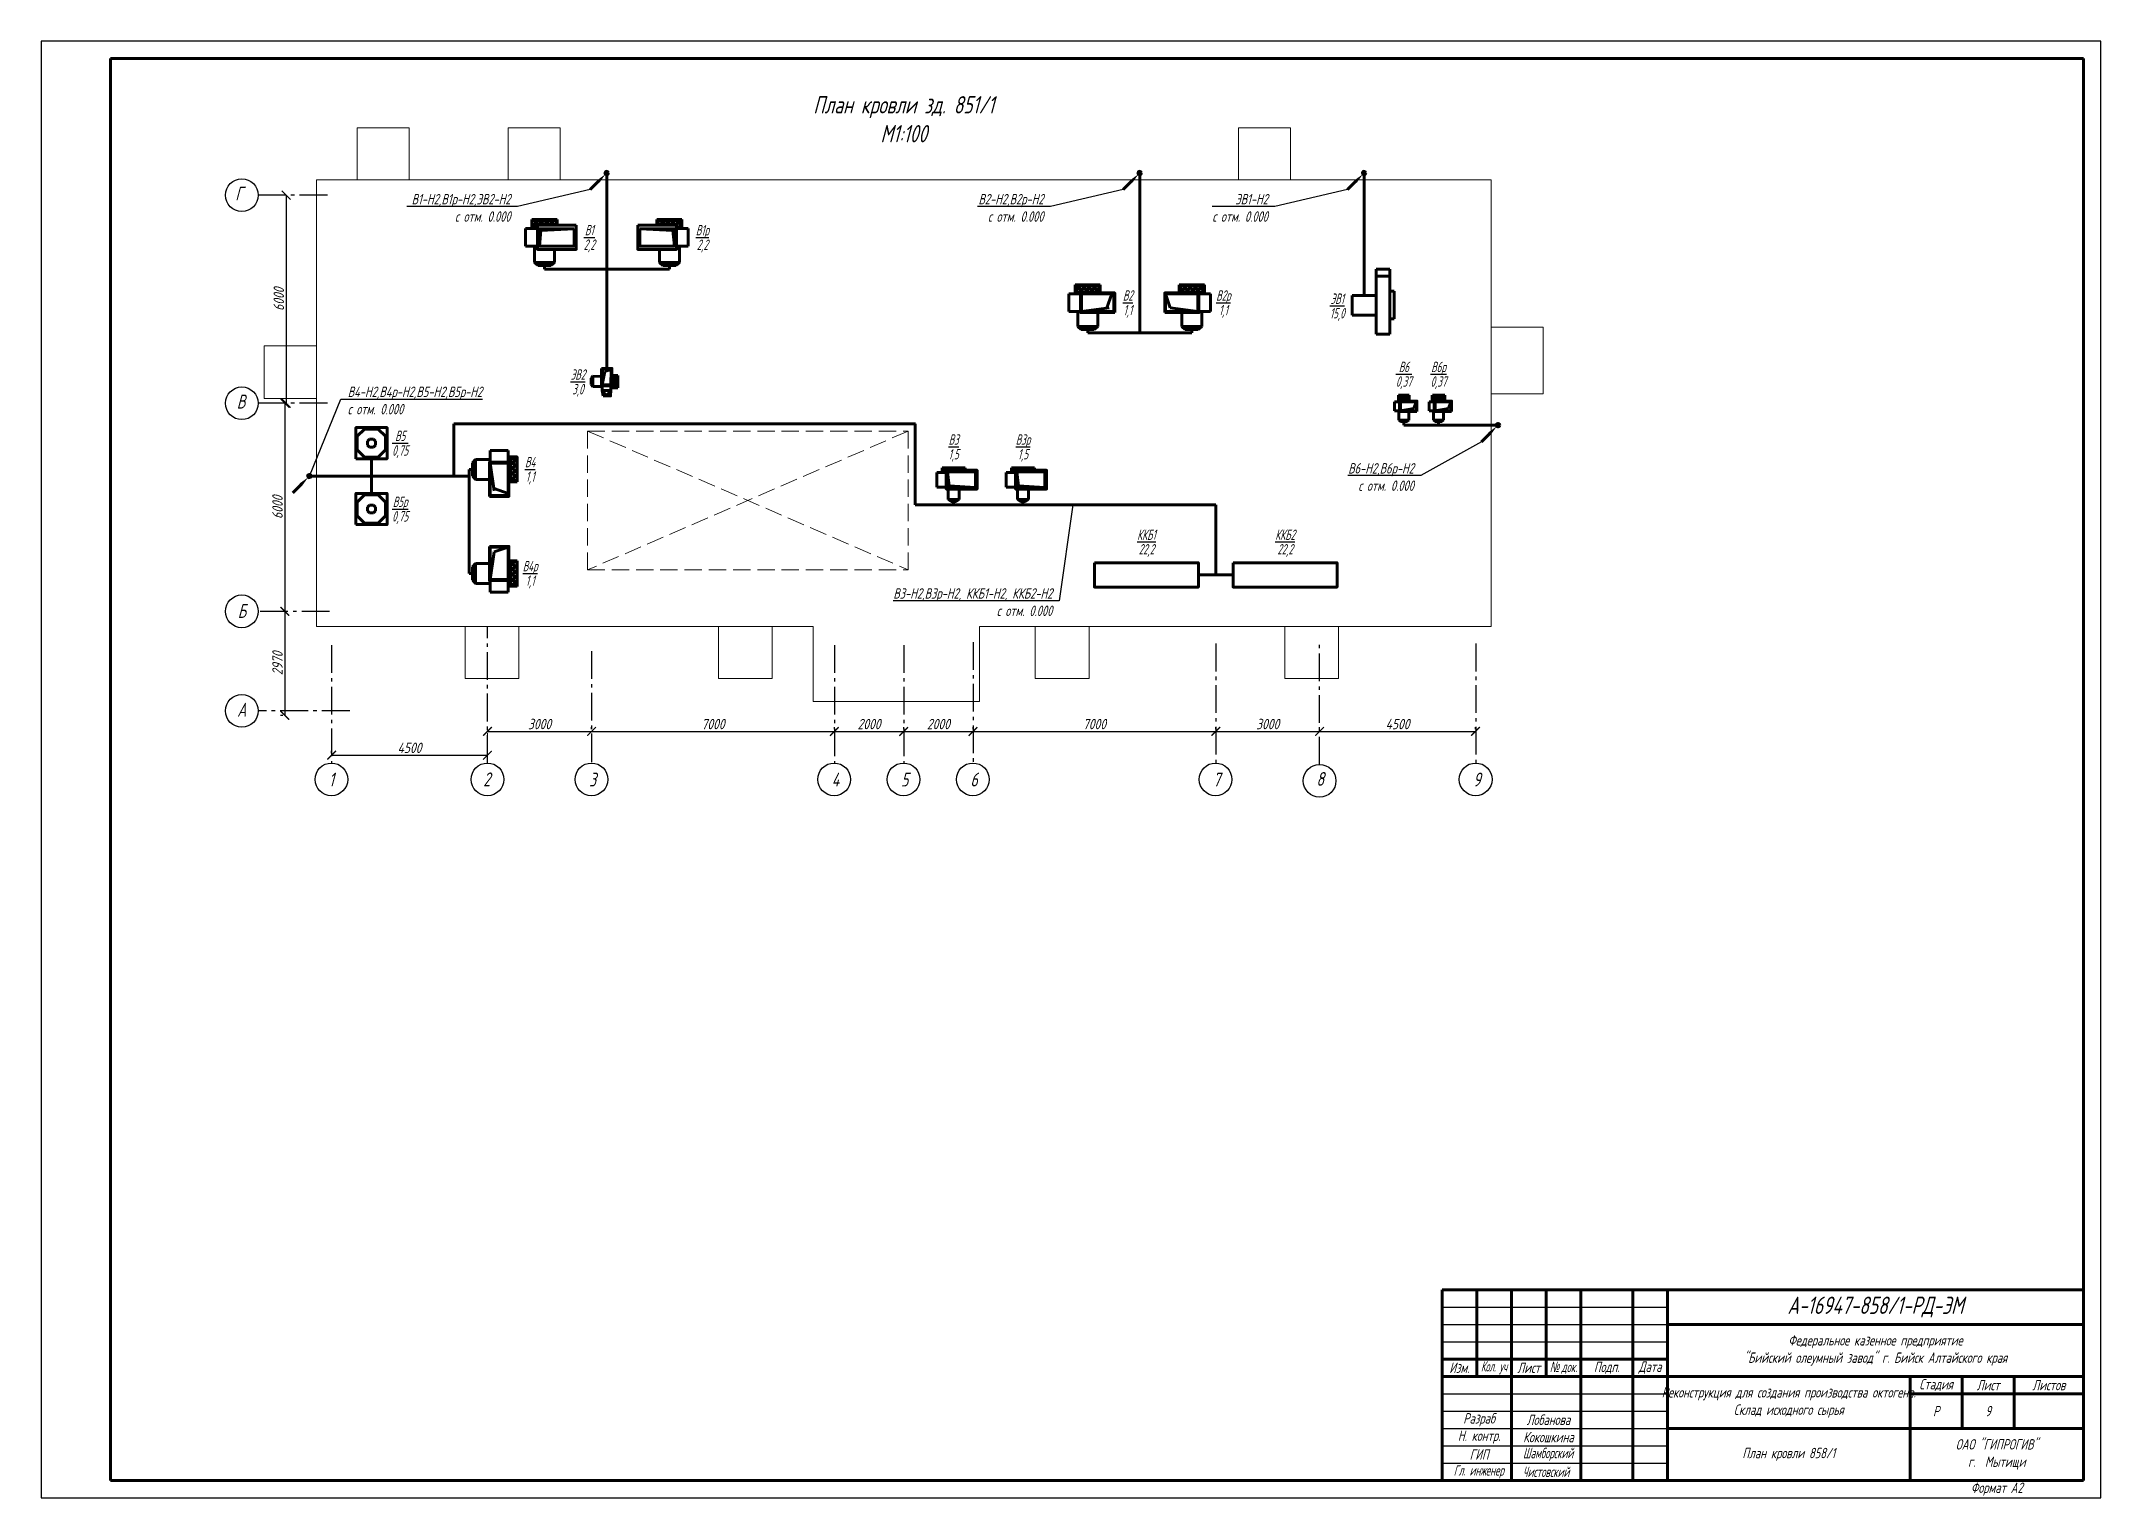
# Model space of a CAD drawing. Header units: millimetres. Extents: x -10490 to 5162, y -5053 to 76.
# Drawn here: x -4252 to -3658, y -344 to 76 of the extents above; entities that cross this region are included whole.
import ezdxf
from ezdxf import colors
from ezdxf.entities.mleader import LeaderData, LeaderLine
from ezdxf.math import Vec2, Vec3

# ---------------------------------------------------------------- set-up
doc = ezdxf.new("R2010")
doc.units = ezdxf.units.MM
doc.linetypes.add('GOST2.303 4', pattern=[7, 5, -2, 0])
doc.linetypes.add('gost6', pattern=[12, 8, -1.5, 1, -1.5])
doc.layers.get('Defpoints').update_dxf_attribs({"color": 33})
for name, color, linetype, lineweight in [('КаБель силовой (Вновь)', 1, 'Continuous', 60), ('Линия выноска', 137, 'Continuous', 25), ('Осевая', 4, 'gost6', 25), ('Размерная', 4, 'Continuous', 25), ('Рамка толстая', 7, 'Continuous', 60), ('Рамка тонкая', 5, 'Continuous', 25), ('Строительный', 251, 'Continuous', 13), ('Текст', 2, 'Continuous', 25), ('Штампы', 252, 'Continuous', 25), ('ЭлектрооБорудование (Вновь)', 160, 'Continuous', 60)]:
    doc.layers.add(name, color=color, linetype=linetype, lineweight=lineweight)
doc.styles.add('gost shx', font='gost.shx', dxfattribs={"oblique": 15})
doc.styles.add('SIMPLEX', font='simplex.shx', dxfattribs={"width": 0.7, "oblique": 15})
doc.styles.add('СИМПЛЕКС', font='simplex.shx', dxfattribs={"width": 0.7, "oblique": 15, "height": 500})
doc.dimstyles.new('ISO-25', dxfattribs={"dimtxt": 3, "dimasz": 2.5, "dimexe": 1.25, "dimexo": 0.625, "dimtad": 1, "dimtxsty": 'gost shx', "dimcen": 2.5, "dimclrt": 2, "dimadec": 0, "dimazin": 0, "dimtfac": 1, "dimtmove": 0, "dimatfit": 3, "dimfxl": 1, "dimarcsym": 0})
pattern_1 = [(225, (-5274.8399, -1922.0355), (0.75883164, -0.75883164), []), (315, (-5274.8399, -1922.0355), (0.75883164, 0.75883164), [])]

msp = doc.modelspace()

# ---------------------------------------------------------------- texts
at = {"layer": 'Текст', "style": 'SIMPLEX', "oblique": 15, "width": 0.7}
for s, p in [('1', (-4169.07626, -139.04695)), ('3', (-4094.07626, -139.04695)), ('4', (-4024.07626, -139.04695)), ('5', (-4004.07626, -139.04695)), ('6', (-3984.07626, -139.04695)), ('7', (-3914.07626, -139.04695)), ('9', (-3839.07626, -139.04695))]:
    msp.add_text(s, height=4, dxfattribs=at).set_placement(p)
at = {"layer": 'Текст', "attachment_point": 5, "style": 'SIMPLEX'}
for s, insert, char_height, width in [('План кровли зд. 851/1 \\PМ1:100', (-4003.29156, 53.35317), 5, 338.8), ('\\A1;{\\W0.6;\\SВ1/2,2;}', (-4093.9823, 19.29217), 3, 5.6507904), ('\\A1;{\\W0.6;\\SВ1р/2,2;}', (-4061.35902, 19.24991), 3, 5.6507904), ('\\A1;{\\W0.6;\\SВ2/1,1;}', (-3938.65404, 0.43901), 3, 5.6507904), ('\\A1;{\\W0.6;\\SВ2р/1,1;}', (-3911.10044, 0.4261), 3, 5.6507904), ('\\A1;{\\W0.6;\\SЭВ1/15,0;}', (-3878.26268, -0.49445), 3, 5.6507904), ('\\A1;{\\W0.6;\\SВ6/0,37;}', (-3859.05156, -20.17608), 3, 5.6507904), ('\\A1;{\\W0.6;\\SВ6р/0,37;}', (-3849.05156, -20.17608), 3, 5.6507904), ('\\A1;{\\W0.6;\\SЭВ2/3,0;}', (-4097.26671, -22.3755), 3, 5.6507904), ('\\A1;{\\W0.6;\\SВ5/0,75;}', (-4148.52004, -40.04683), 3, 5.6507904), ('\\A1;{\\W0.6;\\SВ3/1,5;}', (-3988.8962, -41.1152), 3, 5.6507904), ('\\A1;{\\W0.6;\\SВ3р/1,5;}', (-3968.8962, -41.1152), 3, 5.6507904), ('\\A1;{\\W0.6;\\SВ4/1,1;}', (-4111.03199, -47.60159), 3, 5.6507904), ('\\A1;{\\W0.6;\\SВ5р/0,75;}', (-4148.52004, -59.04683), 3, 5.6507904), ('\\A1;{\\W0.6;\\SККБ1/22,2;}', (-3933.29156, -68.54243), 3, 5.6507904), ('\\A1;{\\W0.6;\\SККБ2/22,2;}', (-3893.29156, -68.54243), 3, 5.6507904), ('\\A1;{\\W0.6;\\SВ4р/1,1;}', (-4111.03199, -77.60159), 3, 5.6507904), ('2', (-4123.56787, -136.98973), 4, 6.2681104), ('8', (-3883.1845, -136.86472), 4, 59)]:
    msp.add_mtext(s, dxfattribs=dict(at, insert=insert, char_height=char_height, width=width))
at = {"layer": 'Текст', "char_height": 4, "attachment_point": 1, "style": 'SIMPLEX'}
for s, insert in [('Г', (-4196.0832, 33.93908)), ('B', (-4195.62913, -26.06092)), ('Б', (-4195.36073, -86.43357)), ('А', (-4195.51996, -114.91141))]:
    msp.add_mtext(s, dxfattribs=dict(at, insert=insert))
at = {"layer": 'Штампы', "color": 2, "attachment_point": 5, "style": 'SIMPLEX'}
for s, insert, char_height, width in [('А-16947-858/1-РД-ЭМ', (-3723.04361, -289.14683), 5, 120), ('Федеральное казенное предприятие\\P"Бийский олеумный завод" г. Бийск Алтайского края', (-3723.04361, -301.64683), 3, 120), ('Изм.', (-3843.04361, -306.64683), 3, 10), ('{\\W0.5;Кол. уч}', (-3833.04361, -306.64683), 3, 10), ('{\\W0.7;Лист}', (-3823.04361, -306.64683), 3, 10), ('{\\fArial|b0|i0|c204|p34;\\W0.6;№ \\Fsimplex|c204;док.}', (-3813.04361, -306.64683), 3, 10), ('Подп.', (-3800.54361, -306.64683), 3, 15), ('{\\W0.7;Дата}', (-3788.04361, -306.64683), 3, 10), ('Реконструкция для создания производства октогена. \\PСклад исходного сырья', (-3748.04361, -316.64683), 3, 70), ('Стадия', (-3705.54361, -311.64683), 3, 15), ('Лист', (-3690.54361, -311.64683), 3, 15), ('Листов', (-3673.04361, -311.64683), 3, 20), (' Разраб', (-3838.04361, -321.64683), 3, 20), (' Лобанова', (-3818.04361, -321.64683), 3, 20), ('Р', (-3705.54361, -319.14683), 3, 15), ('9', (-3690.54361, -319.14683), 3, 15), (' Н. контр.', (-3838.04361, -326.64683), 3, 20), (' Кокошкина', (-3818.04361, -326.64683), 3, 20), ('ОАО "ГИПРОГИВ"\\Pг.  Мытищи', (-3688.04361, -331.64683), 3, 50), (' ГИП', (-3838.04361, -331.64683), 3, 20), ('{\\W0.6; Шамборский}', (-3818.04361, -331.64683), 3, 20), ('План кровли 858/1', (-3748.04361, -331.64683), 3, 70), ('{\\W0.6; Гл. инженер}', (-3838.04361, -336.64683), 3, 20), ('{\\W0.6;Чистовский}', (-3818.04361, -336.64683), 3, 20), ('Формат А2', (-3688.04361, -341.64683), 3, 50)]:
    msp.add_mtext(s, dxfattribs=dict(at, insert=insert, char_height=char_height, width=width))

# ---------------------------------------------------------------- blocks, each defined once
blk = doc.blocks.new('_ArchTick')
at = {"color": 0, "linetype": 'ByBlock', "const_width": 0.15}
blk.add_lwpolyline([(-0.5, -0.5), (0.5, 0.5)], dxfattribs=at)
blk = doc.blocks.new('*D497')
at = {"layer": 'Defpoints', "color": 0, "lineweight": 30, "transparency": 16777216}
for p in [(-4168.29, -130.01), (-4123.34, -130.01), (-4123.34, -130.01)]:
    blk.add_point(p, dxfattribs=at)
at = {"layer": 'Размерная', "color": 0, "lineweight": -2, "transparency": 16777216}
for p, q in [((-4168.29, -129.39), (-4168.29, -128.76)), ((-4168.29, -130.01), (-4123.34, -130.01)), ((-4123.34, -129.39), (-4123.34, -128.76))]:
    blk.add_line(p, q, dxfattribs=at)
at = {"layer": 'Размерная', "color": 0, "lineweight": -2, "transparency": 16777216, "xscale": 2.5, "yscale": 2.5, "zscale": 2.5, "rotation": 180}
blk.add_blockref('_ArchTick', (-4168.29, -130.01), dxfattribs=at)
at = {"layer": 'Размерная', "color": 0, "lineweight": -2, "transparency": 16777216, "xscale": 2.5, "yscale": 2.5, "zscale": 2.5}
blk.add_blockref('_ArchTick', (-4123.34, -130.01), dxfattribs=at)
at = {"layer": 'Размерная', "color": 2, "transparency": 16777216, "insert": (-4145.82, -127.89), "char_height": 3, "attachment_point": 5, "style": 'gost shx'}
blk.add_mtext('4500', dxfattribs=at)
blk = doc.blocks.new('*D488')
at = {"layer": 'Defpoints', "color": 0, "lineweight": 30, "transparency": 16777216}
for p in [(-4123.34, -123.16), (-4093.29, -123.16), (-4093.29, -123.16)]:
    blk.add_point(p, dxfattribs=at)
at = {"layer": 'Размерная', "color": 0, "lineweight": -2, "transparency": 16777216}
for p, q in [((-4123.34, -122.54), (-4123.34, -121.91)), ((-4123.34, -123.16), (-4093.29, -123.16)), ((-4093.29, -122.54), (-4093.29, -121.91))]:
    blk.add_line(p, q, dxfattribs=at)
at = {"layer": 'Размерная', "color": 0, "lineweight": -2, "transparency": 16777216, "xscale": 2.5, "yscale": 2.5, "zscale": 2.5, "rotation": 180}
blk.add_blockref('_ArchTick', (-4123.34, -123.16), dxfattribs=at)
at = {"layer": 'Размерная', "color": 0, "lineweight": -2, "transparency": 16777216, "xscale": 2.5, "yscale": 2.5, "zscale": 2.5}
blk.add_blockref('_ArchTick', (-4093.29, -123.16), dxfattribs=at)
at = {"layer": 'Размерная', "color": 2, "transparency": 16777216, "insert": (-4108.32, -121.04), "char_height": 3, "attachment_point": 5, "style": 'gost shx'}
blk.add_mtext('3000', dxfattribs=at)
blk = doc.blocks.new('*D489')
at = {"layer": 'Defpoints', "color": 0, "lineweight": 30, "transparency": 16777216}
for p in [(-4093.29, -123.16), (-4023.29, -123.16), (-4023.29, -123.16)]:
    blk.add_point(p, dxfattribs=at)
at = {"layer": 'Размерная', "color": 0, "lineweight": -2, "transparency": 16777216}
for p, q in [((-4093.29, -123.16), (-4023.29, -123.16)), ((-4093.29, -123.79), (-4093.29, -124.41)), ((-4023.29, -122.54), (-4023.29, -121.91))]:
    blk.add_line(p, q, dxfattribs=at)
at = {"layer": 'Размерная', "color": 0, "lineweight": -2, "transparency": 16777216, "xscale": 2.5, "yscale": 2.5, "zscale": 2.5, "rotation": 180}
blk.add_blockref('_ArchTick', (-4093.29, -123.16), dxfattribs=at)
at = {"layer": 'Размерная', "color": 0, "lineweight": -2, "transparency": 16777216, "xscale": 2.5, "yscale": 2.5, "zscale": 2.5}
blk.add_blockref('_ArchTick', (-4023.29, -123.16), dxfattribs=at)
at = {"layer": 'Размерная', "color": 2, "transparency": 16777216, "insert": (-4058.29, -121.04), "char_height": 3, "attachment_point": 5, "style": 'gost shx'}
blk.add_mtext('7000', dxfattribs=at)
blk = doc.blocks.new('*D490')
at = {"layer": 'Defpoints', "color": 0, "lineweight": 30, "transparency": 16777216}
for p in [(-4023.29, -123.16), (-4003.29, -123.16), (-4003.29, -123.16)]:
    blk.add_point(p, dxfattribs=at)
at = {"layer": 'Размерная', "color": 0, "lineweight": -2, "transparency": 16777216}
for p, q in [((-4023.29, -122.54), (-4023.29, -121.91)), ((-4023.29, -123.16), (-4003.29, -123.16)), ((-4003.29, -122.54), (-4003.29, -121.91))]:
    blk.add_line(p, q, dxfattribs=at)
at = {"layer": 'Размерная', "color": 0, "lineweight": -2, "transparency": 16777216, "xscale": 2.5, "yscale": 2.5, "zscale": 2.5, "rotation": 180}
blk.add_blockref('_ArchTick', (-4023.29, -123.16), dxfattribs=at)
at = {"layer": 'Размерная', "color": 0, "lineweight": -2, "transparency": 16777216, "xscale": 2.5, "yscale": 2.5, "zscale": 2.5}
blk.add_blockref('_ArchTick', (-4003.29, -123.16), dxfattribs=at)
at = {"layer": 'Размерная', "color": 2, "transparency": 16777216, "insert": (-4013.29, -121.04), "char_height": 3, "attachment_point": 5, "style": 'gost shx'}
blk.add_mtext('2000', dxfattribs=at)
blk = doc.blocks.new('*D491')
at = {"layer": 'Defpoints', "color": 0, "lineweight": 30, "transparency": 16777216}
for p in [(-4003.29, -123.16), (-3983.29, -123.16), (-3983.29, -123.16)]:
    blk.add_point(p, dxfattribs=at)
at = {"layer": 'Размерная', "color": 0, "lineweight": -2, "transparency": 16777216}
for p, q in [((-4003.29, -122.54), (-4003.29, -121.91)), ((-4003.29, -123.16), (-3983.29, -123.16)), ((-3983.29, -122.54), (-3983.29, -121.91))]:
    blk.add_line(p, q, dxfattribs=at)
at = {"layer": 'Размерная', "color": 0, "lineweight": -2, "transparency": 16777216, "xscale": 2.5, "yscale": 2.5, "zscale": 2.5, "rotation": 180}
blk.add_blockref('_ArchTick', (-4003.29, -123.16), dxfattribs=at)
at = {"layer": 'Размерная', "color": 0, "lineweight": -2, "transparency": 16777216, "xscale": 2.5, "yscale": 2.5, "zscale": 2.5}
blk.add_blockref('_ArchTick', (-3983.29, -123.16), dxfattribs=at)
at = {"layer": 'Размерная', "color": 2, "transparency": 16777216, "insert": (-3993.29, -121.04), "char_height": 3, "attachment_point": 5, "style": 'gost shx'}
blk.add_mtext('2000', dxfattribs=at)
blk = doc.blocks.new('*D492')
at = {"layer": 'Defpoints', "color": 0, "lineweight": 30, "transparency": 16777216}
for p in [(-3983.29, -123.16), (-3913.29, -123.16), (-3913.29, -123.16)]:
    blk.add_point(p, dxfattribs=at)
at = {"layer": 'Размерная', "color": 0, "lineweight": -2, "transparency": 16777216}
for p, q in [((-3983.29, -123.16), (-3913.29, -123.16)), ((-3983.29, -123.79), (-3983.29, -124.41)), ((-3913.29, -122.54), (-3913.29, -121.91))]:
    blk.add_line(p, q, dxfattribs=at)
at = {"layer": 'Размерная', "color": 0, "lineweight": -2, "transparency": 16777216, "xscale": 2.5, "yscale": 2.5, "zscale": 2.5, "rotation": 180}
blk.add_blockref('_ArchTick', (-3983.29, -123.16), dxfattribs=at)
at = {"layer": 'Размерная', "color": 0, "lineweight": -2, "transparency": 16777216, "xscale": 2.5, "yscale": 2.5, "zscale": 2.5}
blk.add_blockref('_ArchTick', (-3913.29, -123.16), dxfattribs=at)
at = {"layer": 'Размерная', "color": 2, "transparency": 16777216, "insert": (-3948.29, -121.04), "char_height": 3, "attachment_point": 5, "style": 'gost shx'}
blk.add_mtext('7000', dxfattribs=at)
blk = doc.blocks.new('*D493')
at = {"layer": 'Defpoints', "color": 0, "lineweight": 30, "transparency": 16777216}
for p in [(-3913.29, -123.16), (-3883.34, -123.16), (-3883.34, -123.16)]:
    blk.add_point(p, dxfattribs=at)
at = {"layer": 'Размерная', "color": 0, "lineweight": -2, "transparency": 16777216}
for p, q in [((-3913.29, -122.54), (-3913.29, -121.91)), ((-3913.29, -123.16), (-3883.34, -123.16)), ((-3883.34, -122.54), (-3883.34, -121.91))]:
    blk.add_line(p, q, dxfattribs=at)
at = {"layer": 'Размерная', "color": 0, "lineweight": -2, "transparency": 16777216, "xscale": 2.5, "yscale": 2.5, "zscale": 2.5, "rotation": 180}
blk.add_blockref('_ArchTick', (-3913.29, -123.16), dxfattribs=at)
at = {"layer": 'Размерная', "color": 0, "lineweight": -2, "transparency": 16777216, "xscale": 2.5, "yscale": 2.5, "zscale": 2.5}
blk.add_blockref('_ArchTick', (-3883.34, -123.16), dxfattribs=at)
at = {"layer": 'Размерная', "color": 2, "transparency": 16777216, "insert": (-3898.32, -121.04), "char_height": 3, "attachment_point": 5, "style": 'gost shx'}
blk.add_mtext('3000', dxfattribs=at)
blk = doc.blocks.new('*D494')
at = {"layer": 'Defpoints', "color": 0, "lineweight": 30, "transparency": 16777216}
for p in [(-3883.34, -123.16), (-3838.4, -123.16), (-3838.4, -123.16)]:
    blk.add_point(p, dxfattribs=at)
at = {"layer": 'Размерная', "color": 0, "lineweight": -2, "transparency": 16777216}
for p, q in [((-3883.34, -122.54), (-3883.34, -121.91)), ((-3883.34, -123.16), (-3838.4, -123.16)), ((-3838.4, -122.54), (-3838.4, -121.91))]:
    blk.add_line(p, q, dxfattribs=at)
at = {"layer": 'Размерная', "color": 0, "lineweight": -2, "transparency": 16777216, "xscale": 2.5, "yscale": 2.5, "zscale": 2.5, "rotation": 180}
blk.add_blockref('_ArchTick', (-3883.34, -123.16), dxfattribs=at)
at = {"layer": 'Размерная', "color": 0, "lineweight": -2, "transparency": 16777216, "xscale": 2.5, "yscale": 2.5, "zscale": 2.5}
blk.add_blockref('_ArchTick', (-3838.4, -123.16), dxfattribs=at)
at = {"layer": 'Размерная', "color": 2, "transparency": 16777216, "insert": (-3860.87, -121.04), "char_height": 3, "attachment_point": 5, "style": 'gost shx'}
blk.add_mtext('4500', dxfattribs=at)
blk = doc.blocks.new('*D498')
at = {"layer": 'Defpoints', "color": 0, "lineweight": 30, "transparency": 16777216}
for p in [(-4181.4, 31.45), (-4181.4, -28.55), (-4181.4, -28.55)]:
    blk.add_point(p, dxfattribs=at)
at = {"layer": 'Размерная', "color": 0, "lineweight": -2, "transparency": 16777216}
for p, q in [((-4182.02, 31.45), (-4182.65, 31.45)), ((-4181.4, 31.45), (-4181.4, -28.55)), ((-4182.02, -28.55), (-4182.65, -28.55))]:
    blk.add_line(p, q, dxfattribs=at)
at = {"layer": 'Размерная', "color": 0, "lineweight": -2, "transparency": 16777216, "xscale": 2.5, "yscale": 2.5, "zscale": 2.5}
for p, rotation in [((-4181.4, 31.45), 90), ((-4181.4, -28.55), 270)]:
    blk.add_blockref('_ArchTick', p, dxfattribs=dict(at, rotation=rotation))
at = {"layer": 'Размерная', "color": 2, "transparency": 16777216, "insert": (-4183.52, 1.45), "char_height": 3, "attachment_point": 5, "rotation": 90, "style": 'gost shx'}
blk.add_mtext('6000', dxfattribs=at)
blk = doc.blocks.new('*D495')
at = {"layer": 'Defpoints', "color": 0, "lineweight": 30, "transparency": 16777216}
for p in [(-4181.76, -28.55), (-4181.76, -88.55), (-4181.76, -88.55)]:
    blk.add_point(p, dxfattribs=at)
at = {"layer": 'Размерная', "color": 0, "lineweight": -2, "transparency": 16777216}
for p, q in [((-4182.39, -28.55), (-4183.01, -28.55)), ((-4181.76, -28.55), (-4181.76, -88.55)), ((-4182.39, -88.55), (-4183.01, -88.55))]:
    blk.add_line(p, q, dxfattribs=at)
at = {"layer": 'Размерная', "color": 0, "lineweight": -2, "transparency": 16777216, "xscale": 2.5, "yscale": 2.5, "zscale": 2.5}
for p, rotation in [((-4181.76, -28.55), 90), ((-4181.76, -88.55), 270)]:
    blk.add_blockref('_ArchTick', p, dxfattribs=dict(at, rotation=rotation))
at = {"layer": 'Размерная', "color": 2, "transparency": 16777216, "insert": (-4183.89, -58.55), "char_height": 3, "attachment_point": 5, "rotation": 90, "style": 'gost shx'}
blk.add_mtext('6000', dxfattribs=at)
blk = doc.blocks.new('*D496')
at = {"layer": 'Defpoints', "color": 0, "lineweight": 30, "transparency": 16777216}
for p in [(-4181.76, -88.55), (-4181.76, -118.55), (-4181.76, -118.55)]:
    blk.add_point(p, dxfattribs=at)
at = {"layer": 'Размерная', "color": 0, "lineweight": -2, "transparency": 16777216}
for p, q in [((-4182.39, -88.55), (-4183.01, -88.55)), ((-4181.76, -88.55), (-4181.76, -118.55)), ((-4182.39, -118.55), (-4183.01, -118.55))]:
    blk.add_line(p, q, dxfattribs=at)
at = {"layer": 'Размерная', "color": 0, "lineweight": -2, "transparency": 16777216, "xscale": 2.5, "yscale": 2.5, "zscale": 2.5}
for p, rotation in [((-4181.76, -88.55), 90), ((-4181.76, -118.55), 270)]:
    blk.add_blockref('_ArchTick', p, dxfattribs=dict(at, rotation=rotation))
at = {"layer": 'Размерная', "color": 2, "transparency": 16777216, "insert": (-4183.89, -103.55), "char_height": 3, "attachment_point": 5, "rotation": 90, "style": 'gost shx'}
blk.add_mtext('2970', dxfattribs=at)
blk = doc.blocks.new('A$C0CDB385D')
at = {"layer": 'Рамка толстая'}
for p, q in [((20, 415), (20, 5)), ((589, 415), (20, 415)), ((589, 5), (589, 415)), ((20, 5), (589, 5))]:
    blk.add_line(p, q, dxfattribs=at)
at = {"layer": 'Рамка тонкая'}
for p, q in [((0, 420), (0, 0)), ((594, 420), (0, 420)), ((594, 0), (594, 420)), ((0, 0), (594, 0))]:
    blk.add_line(p, q, dxfattribs=at)
blk = doc.blocks.new('_None')

# ---------------------------------------------------------------- dimensions: what is measured, and where the dimension line sits
at = {"layer": 'Размерная'}
for base, p1, p2, picture, middle in [((-4181.39743, -28.54645), (-4181.39743, 31.45355), (-4181.39743, -28.54645), '*D498', (-4183.52243, 1.45355)), ((-4181.76033, -88.54645), (-4181.76033, -28.54645), (-4181.76033, -88.54645), '*D495', (-4183.88533, -58.54645))]:
    dim = msp.add_linear_dim(base=base, p1=p1, p2=p2, angle=90, dimstyle='ISO-25', override={"dimlfac": 100, "dimrnd": 500, "dimblk1": 'ArchTick', "dimblk2": 'ArchTick', "dimsah": 1}, dxfattribs=at)
    dim.commit()
    dim.dimension.update_dxf_attribs({"geometry": picture, "text_midpoint": middle})
dim = msp.add_linear_dim(base=(-4181.76033, -118.54645), p1=(-4181.76033, -88.54645), p2=(-4181.76033, -118.54645), angle=90, text='2970', dimstyle='ISO-25', override={"dimlfac": 100, "dimrnd": 500, "dimblk1": 'ArchTick', "dimblk2": 'ArchTick', "dimsah": 1}, dxfattribs=at)
dim.commit()
dim.dimension.update_dxf_attribs({"geometry": '*D496', "text_midpoint": (-4183.88533, -103.54645)})
for base, p1, p2, picture, middle in [((-4093.291556, -123.160564), (-4123.343512, -123.160564), (-4093.291556, -123.160564), '*D488', (-4108.317534, -121.035564)), ((-4023.29156, -123.16056), (-4093.29156, -123.16056), (-4023.29156, -123.16056), '*D489', (-4058.29156, -121.03556)), ((-4003.29156, -123.16056), (-4023.29156, -123.16056), (-4003.29156, -123.16056), '*D490', (-4013.29156, -121.03556)), ((-3983.29156, -123.16056), (-4003.29156, -123.16056), (-3983.29156, -123.16056), '*D491', (-3993.29156, -121.03556)), ((-3913.29156, -123.16056), (-3983.29156, -123.16056), (-3913.29156, -123.16056), '*D492', (-3948.29156, -121.03556)), ((-3883.343512, -123.160564), (-3913.291556, -123.160564), (-3883.343512, -123.160564), '*D493', (-3898.317534, -121.035564)), ((-3838.39547, -123.16056), (-3883.34351, -123.16056), (-3838.39547, -123.16056), '*D494', (-3860.86949, -121.03556)), ((-4123.343512, -130.014579), (-4168.291556, -130.014579), (-4123.343512, -130.014579), '*D497', (-4145.817534, -127.889579))]:
    dim = msp.add_linear_dim(base=base, p1=p1, p2=p2, dimstyle='ISO-25', override={"dimlfac": 100, "dimrnd": 500, "dimblk1": 'ArchTick', "dimblk2": 'ArchTick', "dimsah": 1}, dxfattribs=at)
    dim.commit()
    dim.dimension.update_dxf_attribs({"geometry": picture, "text_midpoint": middle})

# ---------------------------------------------------------------- hatches: boundary and pattern name
at = {"layer": 'КаБель силовой (Вновь)'}
for points in [[(-4088.44061, 37.85317, 1), (-4089.44061, 37.85317, 1)], [(-3934.72555, 37.85317, 1), (-3935.72555, 37.85317, 1)], [(-3870.01227, 37.85317, 1), (-3871.01227, 37.85317, 1)], [(-3831.39156, -34.85048, 1), (-3832.39156, -34.85048, 1)], [(-4174.19156, -49.54637, 1), (-4175.19156, -49.54637, 1)]]:
    msp.add_hatch(color=256, dxfattribs=at).paths.add_polyline_path(points)
at = {"layer": 'ЭлектрооБорудование (Вновь)', "ltscale": 10}
h = msp.add_hatch(dxfattribs=at)
h.set_pattern_fill('ANSI37', color=256, scale=0.338, angle=180, style=0)
h.set_pattern_definition(pattern_1)
h.paths.add_polyline_path([(-4108.94579, 22.79217), (-4103.23879, 22.79217), (-4103.23879, 24.45317), (-4110.51879, 24.45317), (-4110.51879, 21.85317), (-4108.94579, 21.85317)])
h = msp.add_hatch(dxfattribs=at)
h.set_pattern_fill('ANSI37', color=256, scale=0.338, angle=180, style=0)
h.set_pattern_definition(pattern_1)
h.paths.add_polyline_path([(-4068.81179, 22.79217), (-4074.51879, 22.79217), (-4074.51879, 24.45317), (-4067.23879, 24.45317), (-4067.23879, 21.85317), (-4068.81179, 21.85317)])
h = msp.add_hatch(dxfattribs=at)
h.set_pattern_fill('ANSI37', color=256, scale=0.338, angle=180, style=0)
h.set_pattern_definition([(225, (-5122.9502, -1940.8886), (0.75883164, -0.75883164), []), (315, (-5122.9502, -1940.8886), (0.75883164, 0.75883164), [])])
h.paths.add_polyline_path([(-3952.29255, 3.26001), (-3946.58555, 3.26001), (-3946.58555, 5.60001), (-3953.86555, 5.60001), (-3953.86555, 3.00001), (-3952.29255, 3.00001)])
h = msp.add_hatch(dxfattribs=at)
h.set_pattern_fill('ANSI37', color=256, scale=0.338, angle=180, style=0)
h.set_pattern_definition([(225, (-5124.1866, -1940.8886), (0.75883164, -0.75883164), []), (315, (-5124.1866, -1940.8886), (0.75883164, 0.75883164), [])])
h.paths.add_polyline_path([(-3918.15855, 3.26001), (-3923.86555, 3.26001), (-3923.86555, 5.60001), (-3916.58555, 5.60001), (-3916.58555, 3.00001), (-3918.15855, 3.00001)])
h = msp.add_hatch(dxfattribs=at)
h.set_pattern_fill('ANSI37', color=256, scale=0.26, angle=-90, style=0)
h.set_pattern_definition([(315, (-2613.3797, -2461.6463), (0.58371665, 0.58371665), []), (45, (-2613.3797, -2461.6463), (-0.58371665, 0.58371665), [])])
h.paths.add_polyline_path([(-4087.73262, -24.07135), (-4087.72841, -23.51397), (-4087.47842, -23.51585), (-4087.45565, -20.50094), (-4085.7057, -20.51416), (-4085.73268, -24.08646)])
h = msp.add_hatch(dxfattribs=at)
h.set_pattern_fill('ANSI37', color=256, scale=0.26, angle=180, style=0)
h.set_pattern_definition([(225, (-6303.7441, -1521.798), (0.58371665, -0.58371665), []), (315, (-6303.7441, -1521.798), (0.58371665, 0.58371665), [])])
h.paths.add_polyline_path([(-3860.55156, -28.18048), (-3860.29156, -28.18048), (-3860.29156, -27.93048), (-3857.55156, -27.93048), (-3857.55156, -26.18048), (-3860.55156, -26.18048)])
h = msp.add_hatch(dxfattribs=at)
h.set_pattern_fill('ANSI37', color=256, scale=0.26, angle=180, style=0)
h.set_pattern_definition([(225, (-6293.7441, -1521.798), (0.58371665, -0.58371665), []), (315, (-6293.7441, -1521.798), (0.58371665, 0.58371665), [])])
h.paths.add_polyline_path([(-3850.84895, -28.18048), (-3850.29156, -28.18048), (-3850.29156, -27.93048), (-3847.27656, -27.93048), (-3847.27656, -26.18048), (-3850.84895, -26.18048)])
h = msp.add_hatch(dxfattribs=at)
h.set_pattern_fill('ANSI37', color=256, scale=0.338, angle=90, style=0)
h.set_pattern_definition([(135, (-5786.316, 1125.1231), (-0.75883164, -0.75883164), []), (225, (-5786.316, 1125.1231), (0.75883164, -0.75883164), [])])
h.paths.add_polyline_path([(-4117.1435, -45.53459), (-4117.1435, -51.24159), (-4114.8035, -51.24159), (-4114.8035, -43.96159), (-4117.4035, -43.96159), (-4117.4035, -45.53459)])
h = msp.add_hatch(dxfattribs=at)
h.set_pattern_fill('ANSI37', color=256, scale=0.174828, angle=90, style=0)
h.set_pattern_definition([(135, (-4993.6282, 1355.84867), (-0.39249912, -0.39249912), []), (225, (-4993.6282, 1355.84867), (0.39249912, -0.39249912), [])])
h.paths.add_polyline_path([(-3991.01852, -47.852), (-3985.59042, -47.852), (-3985.59042, -47.1196), (-3992.20197, -47.1196), (-3992.20197, -48.46442), (-3991.01852, -48.46442)])
h = msp.add_hatch(dxfattribs=at)
h.set_pattern_fill('ANSI37', color=256, scale=0.174828, angle=90, style=0)
h.set_pattern_definition([(135, (-4973.6282, 1355.84867), (-0.39249912, -0.39249912), []), (225, (-4973.6282, 1355.84867), (0.39249912, -0.39249912), [])])
h.paths.add_polyline_path([(-3971.01852, -47.852), (-3965.59042, -47.852), (-3965.59042, -47.1196), (-3972.20197, -47.1196), (-3972.20197, -48.46442), (-3971.01852, -48.46442)])
h = msp.add_hatch(dxfattribs=at)
h.set_pattern_fill('ANSI37', color=256, scale=0.338, angle=90, style=0)
h.set_pattern_definition([(135, (-5786.316, 1126.3595), (-0.75883164, -0.75883164), []), (225, (-5786.316, 1126.3595), (0.75883164, -0.75883164), [])])
h.paths.add_polyline_path([(-4117.1435, -79.66859), (-4117.1435, -73.96159), (-4114.8035, -73.96159), (-4114.8035, -81.24159), (-4117.4035, -81.24159), (-4117.4035, -79.66859)])

# ---------------------------------------------------------------- linework, layer by layer
at = {"layer": 'КаБель силовой (Вновь)'}
for p, q in [((-4088.94061, -18.50467), (-4088.94061, 37.85317)), ((-3935.22555, -8.25251), (-3935.22555, 37.85317)), ((-3870.51227, 2.54831), (-3870.51227, 37.85317)), ((-4093.73504, 33.05874), (-4091.41548, 35.37829)), ((-3940.01998, 33.05874), (-3937.70043, 35.37829)), ((-3875.30669, 33.05874), (-3872.98714, 35.37829)), ((-4106.87879, 11.15317), (-4106.87879, 10.15317)), ((-4106.87879, 10.15317), (-4070.87879, 10.15317)), ((-4070.87879, 10.15317), (-4070.87879, 11.15317)), ((-3950.22555, -7.25251), (-3950.22555, -8.25251)), ((-3950.22555, -8.25251), (-3920.22555, -8.25251)), ((-3920.22555, -8.25251), (-3920.22555, -7.25251)), ((-4133.02705, -34.4554), (-4133.02705, -49.4554)), ((-3999.88929, -34.4554), (-4133.02703, -34.4554)), ((-4000.00279, -34.48741), (-4000.00279, -57.8696)), ((-3859.05156, -33.85048), (-3859.05156, -34.85048)), ((-3859.05156, -34.85048), (-3831.89156, -34.85048)), ((-3849.05156, -33.85048), (-3849.05156, -34.85048)), ((-3836.68598, -39.6449), (-3834.36643, -37.32535)), ((-4156.79156, -44.54683), (-4156.79156, -54.54683)), ((-4179.48598, -54.3408), (-4177.16643, -52.02124)), ((-4128.65602, -49.54637), (-4174.69156, -49.54637)), ((-4127.65602, -47.60159), (-4128.65602, -47.60159)), ((-4128.65602, -47.60159), (-4128.65602, -77.60159)), ((-4000.00279, -57.8696), (-3913.29156, -57.8696)), ((-3988.8962, -56.8696), (-3988.8962, -57.8696)), ((-3968.8962, -57.8696), (-3968.8962, -56.8696)), ((-3913.29156, -57.8696), (-3913.29156, -78.04683)), ((-4128.65602, -77.60159), (-4127.65602, -77.60159)), ((-3918.29156, -78.04683), (-3908.29156, -78.04683))]:
    msp.add_line(p, q, dxfattribs=at)
for centre in [(-4088.94061, 37.85317), (-3935.22555, 37.85317), (-3870.51227, 37.85317), (-3831.89156, -34.85048), (-4174.69156, -49.54637)]:
    msp.add_circle(centre, 0.5, dxfattribs=at)
for points in [[(-4091.76904, 35.73185), (-4091.06193, 35.02474), (-4089.29416, 37.49961)], [(-3938.05398, 35.73185), (-3937.34687, 35.02474), (-3935.57911, 37.49961)], [(-3873.34069, 35.73185), (-3872.63359, 35.02474), (-3870.86582, 37.49961)], [(-3834.71998, -36.9718), (-3834.01288, -37.6789), (-3832.24511, -35.20403)], [(-4177.51998, -51.66769), (-4176.81288, -52.3748), (-4175.04511, -49.89992)]]:
    msp.add_solid(points, dxfattribs=at)
at = {"layer": 'Осевая'}
for p, q in [((-4169.50653, 31.45355), (-4189.46412, 31.45355)), ((-4169.50653, -28.54645), (-4189.46412, -28.54645)), ((-4180.63218, -28.54645), (-4180.63218, -28.54645)), ((-4168.87368, -88.54645), (-4189.46412, -88.54645)), ((-4123.34351, -132.27473), (-4123.34351, -92.94683)), ((-4168.29156, -98.28098), (-4168.29156, -132.27501)), ((-4093.29156, -100.00419), (-4093.29156, -132.27501)), ((-4023.29156, -98.28098), (-4023.29156, -132.27501)), ((-4003.29156, -98.28098), (-4003.29156, -132.27501)), ((-3983.29156, -97.41938), (-3983.29156, -132.27501)), ((-3913.29156, -97.85018), (-3913.29156, -132.27501)), ((-3883.34351, -132.68743), (-3883.34351, -97.85018)), ((-3838.29156, -97.85018), (-3838.29156, -132.27501)), ((-4163.07662, -117.24683), (-4189.46412, -117.24683))]:
    msp.add_line(p, q, dxfattribs=at)
at = {"layer": 'Рамка тонкая'}
for centre in [(-4194.18256, 31.45355), (-4194.18256, -28.54645), (-4194.18256, -88.54645), (-4194.18256, -117.24683), (-4168.34351, -136.99317), (-4123.34351, -136.99317), (-4093.34351, -136.99317), (-4023.34351, -136.99317), (-4003.34351, -136.99317), (-3983.34351, -136.99317), (-3913.34351, -136.99317), (-3883.34351, -137.40586), (-3838.34351, -136.99317)]:
    msp.add_circle(centre, 4.71844, dxfattribs=at)
at = {"layer": 'Строительный', "linetype": 'GOST2.303 4'}
for p, q in [((-4094.4896, -36.56609), (-4094.4896, -76.59743)), ((-4094.4896, -36.56609), (-4001.9896, -76.59743)), ((-4001.9896, -36.56609), (-4094.4896, -76.59743)), ((-4094.4896, -36.56609), (-4001.9896, -36.56609)), ((-4001.9896, -36.56609), (-4001.9896, -76.59743)), ((-4094.4896, -76.59743), (-4001.9896, -76.59743))]:
    msp.add_line(p, q, dxfattribs=at)
at = {"layer": 'Строительный', "ltscale": 100}
msp.add_line((-4029.39156, -109.54683), (-4029.39156, -99.34683), dxfattribs=at)
for points in [[(-4145.89156, 35.85317), (-4145.89156, 50.85317), (-4160.89156, 50.85317), (-4160.89156, 35.85317)], [(-4102.39156, 35.85317), (-4102.39156, 50.85317), (-4117.39156, 50.85317), (-4117.39156, 35.85317)], [(-3891.69156, 35.85317), (-3891.69156, 50.85317), (-3906.69156, 50.85317), (-3906.69156, 35.85317)], [(-4172.69156, 35.85317), (-3833.89156, 35.85317), (-3833.89156, -92.94683), (-3981.39156, -92.94683), (-3981.39156, -114.54645), (-4029.39156, -114.54645), (-4029.39156, -92.94683), (-4172.69156, -92.94683), (-4172.69156, 35.85317)], [(-3833.89156, -25.84683), (-3818.89156, -25.84683), (-3818.89156, -6.64683), (-3833.89156, -6.64683)], [(-4172.69156, -11.94683), (-4187.69156, -11.94683), (-4187.69156, -27.14683), (-4172.69156, -27.14683)], [(-4114.29156, -92.94683), (-4114.29156, -107.94683), (-4129.79156, -107.94683), (-4129.79156, -92.94683)], [(-4056.74156, -92.94683), (-4056.74156, -107.94683), (-4041.24156, -107.94683), (-4041.24156, -92.94683)], [(-3949.84156, -92.94683), (-3949.84156, -107.94683), (-3965.34156, -107.94683), (-3965.34156, -92.94683)], [(-3877.89156, -92.94683), (-3877.89156, -107.94683), (-3893.39156, -107.94683), (-3893.39156, -92.94683)]]:
    msp.add_lwpolyline(points, dxfattribs=at)
at = {"layer": 'Строительный'}
msp.add_lwpolyline([(-4123.29156, -123.70499), (-4123.29156, -124.17839)], dxfattribs=at)
at = {"layer": 'Штампы', "lineweight": 60}
for p, q in [((-3848.04361, -284.14683), (-3663.04361, -284.14683)), ((-3848.04361, -284.14683), (-3848.04361, -339.14683)), ((-3838.04361, -284.14683), (-3838.04361, -309.14683)), ((-3828.04361, -284.14683), (-3828.04361, -339.14683)), ((-3818.04361, -284.14683), (-3818.04361, -309.14683)), ((-3808.04361, -284.14683), (-3808.04361, -339.14683)), ((-3793.04361, -284.14683), (-3793.04361, -339.14683)), ((-3783.04361, -284.14683), (-3783.04361, -339.14683)), ((-3783.04361, -294.14683), (-3663.04361, -294.14683)), ((-3848.04361, -304.14683), (-3783.04361, -304.14683)), ((-3848.04361, -309.14683), (-3663.04361, -309.14683)), ((-3713.04361, -309.14683), (-3713.04361, -339.14683)), ((-3713.04361, -314.14683), (-3663.04361, -314.14683)), ((-3698.04361, -309.14683), (-3698.04361, -324.14683)), ((-3683.04361, -309.14683), (-3683.04361, -324.14683)), ((-3783.04361, -324.14683), (-3663.04361, -324.14683))]:
    msp.add_line(p, q, dxfattribs=at)
at = {"layer": 'Штампы', "color": 5, "lineweight": 25}
for p, q in [((-3848.04361, -289.14683), (-3783.04361, -289.14683)), ((-3848.04361, -294.14683), (-3783.04361, -294.14683)), ((-3848.04361, -299.14683), (-3783.04361, -299.14683)), ((-3848.04361, -314.14683), (-3783.04361, -314.14683)), ((-3848.04361, -319.14683), (-3783.04361, -319.14683)), ((-3848.04361, -324.14683), (-3783.04361, -324.14683)), ((-3848.04361, -329.14683), (-3783.04361, -329.14683)), ((-3848.04361, -334.14683), (-3783.04361, -334.14683))]:
    msp.add_line(p, q, dxfattribs=at)
at = {"layer": 'ЭлектрооБорудование (Вновь)', "ltscale": 10}
for p, q in [((-4110.51879, 21.85317), (-4110.51879, 24.45317)), ((-4110.51879, 24.45317), (-4103.23879, 24.45317)), ((-4103.23879, 24.45317), (-4103.23879, 22.79217)), ((-4067.23879, 24.45317), (-4074.51879, 24.45317)), ((-4074.51879, 24.45317), (-4074.51879, 22.79217)), ((-4067.23879, 21.85317), (-4067.23879, 24.45317)), ((-4108.94579, 21.85436), (-4112.33879, 21.85436)), ((-4112.33879, 16.73117), (-4112.33879, 21.85317)), ((-4108.94579, 21.85317), (-4112.33879, 21.85317)), ((-4068.81179, 21.85436), (-4065.41879, 21.85436)), ((-4068.81179, 21.85317), (-4065.41879, 21.85317)), ((-4065.41879, 16.73117), (-4065.41879, 21.85317)), ((-4108.94579, 16.74679), (-4112.33879, 16.73117)), ((-4108.94579, 16.73117), (-4112.33879, 16.73117)), ((-4109.75779, 12.00569), (-4109.75779, 16.73117)), ((-4108.74025, 11.15317), (-4109.75779, 12.00569)), ((-4103.99979, 12.00569), (-4109.75779, 12.00569)), ((-4105.01733, 11.15317), (-4103.99979, 12.00569)), ((-4103.99979, 12.00569), (-4103.99979, 15.79217)), ((-4073.75779, 12.00569), (-4073.75779, 15.79217)), ((-4072.74025, 11.15317), (-4073.75779, 12.00569)), ((-4073.75779, 12.00569), (-4067.99979, 12.00569)), ((-4069.01733, 11.15317), (-4067.99979, 12.00569)), ((-4068.81179, 16.74679), (-4065.41879, 16.73117)), ((-4068.81179, 16.73117), (-4065.41879, 16.73117)), ((-4067.99979, 12.00569), (-4067.99979, 16.73117)), ((-4105.01733, 11.15317), (-4108.74025, 11.15317)), ((-4072.74025, 11.15317), (-4069.01733, 11.15317)), ((-3867.07171, 8.14088), (-3867.07171, -8.65912)), ((-3863.08171, 8.14088), (-3867.07171, 8.14088)), ((-3867.06317, 8.12213), (-3867.06317, 10.12213)), ((-3867.0378, 10.12213), (-3863.12996, 10.12213)), ((-3863.08766, 10.12213), (-3863.08766, 8.18131)), ((-3863.08171, -8.65912), (-3863.08171, 8.14088)), ((-3952.29255, 3.0012), (-3955.68555, 3.0012)), ((-3955.68555, -2.12199), (-3955.68555, 3.00001)), ((-3952.29255, 3.00001), (-3955.68555, 3.00001)), ((-3953.86555, 3.00001), (-3953.86555, 5.60001)), ((-3953.86555, 5.60001), (-3946.58555, 5.60001)), ((-3952.29255, 3.26001), (-3942.42555, 3.26001)), ((-3946.58555, 5.60001), (-3946.58555, 3.26001)), ((-3944.67159, -1.04583), (-3943.30375, 3.00001)), ((-3918.15855, 3.26001), (-3928.02555, 3.26001)), ((-3926.39772, -1.04583), (-3927.76555, 3.00001)), ((-3916.58555, 5.60001), (-3923.86555, 5.60001)), ((-3923.86555, 5.60001), (-3923.86555, 3.26001)), ((-3918.15855, 3.0012), (-3914.76555, 3.0012)), ((-3918.15855, 3.00001), (-3914.76555, 3.00001)), ((-3916.58555, 3.00001), (-3916.58555, 5.60001)), ((-3914.78361, -2.12191), (-3914.76555, 3.00001)), ((-3873.95205, -0.35339), (-3873.95205, 2.54831)), ((-3873.95205, 2.54831), (-3873.95205, -3.13903)), ((-3873.95205, 2.54831), (-3867.07249, 2.54831)), ((-3861.85205, 3.82506), (-3863.12816, 3.82506)), ((-3861.82032, -0.23732), (-3861.82032, 3.76268)), ((-3861.82032, 3.76268), (-3861.82032, -4.23732)), ((-3952.29255, -2.10637), (-3955.68555, -2.12199)), ((-3952.29255, -2.12199), (-3955.68555, -2.12199)), ((-3953.10455, -6.39999), (-3953.10455, -2.12199)), ((-3952.03255, -2.12199), (-3944.05339, -1.04583)), ((-3947.34655, -6.39999), (-3947.34655, -2.38199)), ((-3918.41855, -2.12199), (-3926.39772, -1.04583)), ((-3923.10455, -6.39999), (-3923.10455, -2.38199)), ((-3918.15855, -2.10637), (-3914.76555, -2.12199)), ((-3918.15855, -2.12199), (-3914.76555, -2.12199)), ((-3917.34655, -6.39999), (-3917.34655, -2.12199)), ((-3873.95205, -3.13903), (-3867.07249, -3.13903)), ((-3861.82032, -4.23732), (-3863.24417, -4.23732)), ((-3952.08701, -7.25251), (-3953.10455, -6.39999)), ((-3947.34655, -6.39999), (-3953.10455, -6.39999)), ((-3952.08701, -7.25251), (-3948.36409, -7.25251)), ((-3948.36409, -7.25251), (-3947.34655, -6.39999)), ((-3922.08701, -7.25251), (-3923.10455, -6.39999)), ((-3923.10455, -6.39999), (-3917.34655, -6.39999)), ((-3918.36409, -7.25251), (-3922.08701, -7.25251)), ((-3918.36409, -7.25251), (-3917.34655, -6.39999)), ((-3867.07171, -8.65912), (-3863.08171, -8.65912)), ((-4093.38175, -21.28615), (-4093.39602, -23.1762)), ((-4093.39602, -23.1762), (-4092.96712, -23.69605)), ((-4093.38175, -21.28615), (-4092.94504, -20.77284)), ((-4092.96712, -23.69605), (-4092.95608, -22.23444)), ((-4092.96712, -23.69605), (-4090.23002, -23.71672)), ((-4092.94504, -20.77284), (-4092.95608, -22.23444)), ((-4092.94504, -20.77284), (-4090.45793, -20.79162)), ((-4090.23922, -24.93504), (-4090.22834, -23.49508)), ((-4090.22645, -23.24509), (-4089.52943, -19.3823)), ((-4089.52943, -19.3823), (-4087.69253, -18.7641)), ((-4087.73929, -24.95392), (-4087.72841, -23.51397)), ((-4085.7057, -20.51416), (-4087.45565, -20.50094)), ((-4085.73251, -24.06406), (-4085.7057, -20.51416)), ((-4090.23708, -24.92278), (-4088.96268, -26.42812)), ((-4090.00818, -26.44007), (-4089.99818, -26.43007)), ((-4089.99818, -26.43007), (-4087.85848, -26.43007)), ((-4088.96268, -26.42812), (-4087.72305, -24.89962)), ((-4087.85848, -26.43007), (-4087.84848, -26.44007)), ((-4087.73262, -24.07135), (-4085.73268, -24.08646)), ((-3861.73156, -28.18048), (-3860.29156, -28.18048)), ((-3861.73156, -30.68048), (-3861.73156, -28.18048)), ((-3860.55156, -26.18048), (-3857.55156, -26.18048)), ((-3860.55156, -28.18048), (-3860.55156, -26.18048)), ((-3857.55156, -26.18048), (-3857.55156, -27.93048)), ((-3856.17361, -30.01265), (-3855.54156, -28.18048)), ((-3851.73156, -28.18048), (-3850.29156, -28.18048)), ((-3851.73156, -30.68048), (-3851.73156, -28.18048)), ((-3850.84895, -28.18048), (-3850.84895, -26.18048)), ((-3850.82656, -26.18048), (-3847.27656, -26.18048)), ((-3847.27656, -26.18048), (-3847.27656, -27.93048)), ((-3846.17361, -30.01265), (-3845.54156, -28.18048)), ((-3861.73156, -30.68048), (-3860.29156, -30.68048)), ((-3860.5132, -33.41766), (-3860.5132, -30.68048)), ((-3859.99661, -33.85048), (-3860.5132, -33.41766)), ((-3860.5132, -33.41766), (-3859.05156, -33.41766)), ((-3860.04156, -30.68048), (-3856.17361, -30.01265)), ((-3859.99661, -33.85048), (-3858.10651, -33.85048)), ((-3857.58991, -33.41766), (-3859.05156, -33.41766)), ((-3858.10651, -33.85048), (-3857.58991, -33.41766)), ((-3857.58991, -33.41766), (-3857.58991, -30.93048)), ((-3851.73156, -30.68048), (-3850.29156, -30.68048)), ((-3850.5132, -33.41766), (-3850.5132, -30.68048)), ((-3849.99661, -33.85048), (-3850.5132, -33.41766)), ((-3850.5132, -33.41766), (-3849.05156, -33.41766)), ((-3850.04156, -30.68048), (-3846.17361, -30.01265)), ((-3848.10651, -33.85048), (-3849.99661, -33.85048)), ((-3847.58991, -33.41766), (-3849.05156, -33.41766)), ((-3848.10651, -33.85048), (-3847.58991, -33.41766)), ((-3847.58991, -33.41766), (-3847.58991, -30.93048)), ((-4160.86761, -38.07713), (-4160.86761, -42.01654)), ((-4158.76126, -35.97077), (-4154.82185, -35.97077)), ((-4157.91247, -39.50516), (-4157.91247, -40.5885)), ((-4157.91247, -40.5885), (-4157.33322, -41.16775)), ((-4157.33322, -38.92592), (-4156.24989, -38.92592)), ((-4157.33322, -41.16775), (-4156.24989, -41.16775)), ((-4155.67064, -39.50516), (-4155.67064, -40.5885)), ((-4152.7155, -38.07713), (-4152.7155, -42.01654)), ((-4158.76126, -44.12289), (-4154.82185, -44.12289)), ((-4127.65602, -45.74013), (-4126.8035, -44.72259)), ((-4127.65602, -45.74013), (-4127.65602, -49.46306)), ((-4126.8035, -44.72259), (-4122.5255, -44.72259)), ((-4126.8035, -50.48059), (-4126.8035, -44.72259)), ((-4122.5255, -42.14159), (-4117.4023, -42.11801)), ((-4122.5255, -45.53459), (-4122.5255, -42.14159)), ((-4122.50988, -45.53459), (-4122.5255, -42.14159)), ((-4122.5255, -45.79459), (-4121.44933, -53.77376)), ((-4117.4035, -45.53459), (-4117.4035, -42.14159)), ((-4117.4035, -43.96159), (-4114.8035, -43.96159)), ((-4117.4023, -45.53459), (-4117.4023, -42.14159)), ((-4117.1435, -45.53459), (-4117.1435, -55.40159)), ((-4114.8035, -43.96159), (-4114.8035, -51.24159)), ((-3992.20197, -47.1196), (-3992.20197, -48.46442)), ((-3992.20197, -47.1196), (-3985.59042, -47.1196)), ((-3985.59042, -47.1196), (-3985.59042, -48.19546)), ((-3972.20197, -47.1196), (-3972.20197, -48.46442)), ((-3972.20197, -47.1196), (-3965.59042, -47.1196)), ((-3965.59042, -47.1196), (-3965.59042, -48.19546)), ((-4127.65602, -49.46306), (-4126.8035, -50.48059)), ((-4126.8035, -50.48059), (-4122.7855, -50.48059)), ((-4121.44933, -53.15556), (-4117.4035, -54.52339)), ((-4114.8035, -51.24159), (-4117.1435, -51.24159)), ((-3991.01852, -48.46442), (-3993.72835, -48.46442)), ((-3993.72835, -48.46442), (-3993.72835, -52.70063)), ((-3991.01852, -52.70063), (-3993.72835, -52.70063)), ((-3990.15977, -52.333), (-3990.61852, -48.3434)), ((-3990.49744, -56.27926), (-3990.49744, -53.26842)), ((-3982.61852, -52.8434), (-3990.15977, -52.333)), ((-3987.29495, -56.27926), (-3987.29495, -53.26842)), ((-3971.01852, -48.46442), (-3973.72835, -48.46442)), ((-3973.72835, -48.46442), (-3973.72835, -52.70063)), ((-3971.01852, -52.70063), (-3973.72835, -52.70063)), ((-3970.15977, -52.333), (-3970.61852, -48.3434)), ((-3970.49744, -56.27926), (-3970.49744, -53.26842)), ((-3962.61852, -52.8434), (-3970.15977, -52.333)), ((-3967.29495, -56.27926), (-3967.29495, -53.26842)), ((-4160.86761, -57.07713), (-4160.86761, -61.01654)), ((-4158.76126, -54.97077), (-4154.82185, -54.97077)), ((-4157.91247, -58.50516), (-4157.91247, -59.5885)), ((-4157.33322, -57.92592), (-4156.24989, -57.92592)), ((-4155.67064, -58.50516), (-4155.67064, -59.5885)), ((-4152.7155, -57.07713), (-4152.7155, -61.01654)), ((-3989.62474, -56.8696), (-3990.49744, -56.27926)), ((-3990.49744, -56.27926), (-3987.29495, -56.27926)), ((-3988.16765, -56.8696), (-3989.62474, -56.8696)), ((-3989.62474, -56.8696), (-3988.16765, -56.8696)), ((-3988.16765, -56.8696), (-3987.29495, -56.27926)), ((-3969.62474, -56.8696), (-3970.49744, -56.27926)), ((-3970.49744, -56.27926), (-3967.29495, -56.27926)), ((-3968.16765, -56.8696), (-3969.62474, -56.8696)), ((-3969.62474, -56.8696), (-3968.16765, -56.8696)), ((-3968.16765, -56.8696), (-3967.29495, -56.27926)), ((-4158.76126, -63.12289), (-4154.82185, -63.12289)), ((-4157.91247, -59.5885), (-4157.33322, -60.16775)), ((-4157.33322, -60.16775), (-4156.24989, -60.16775)), ((-4121.44933, -71.42943), (-4117.4035, -70.06159)), ((-4117.1435, -79.66859), (-4117.1435, -69.80159)), ((-4127.65602, -75.74013), (-4126.8035, -74.72259)), ((-4127.65602, -79.46306), (-4127.65602, -75.74013)), ((-4126.8035, -74.72259), (-4122.7855, -74.72259)), ((-4126.8035, -74.72259), (-4126.8035, -80.48059)), ((-4122.5255, -79.40859), (-4121.44933, -71.42943)), ((-4114.8035, -73.96159), (-4117.1435, -73.96159)), ((-4114.8035, -81.24159), (-4114.8035, -73.96159)), ((-4127.65602, -79.46306), (-4126.8035, -80.48059)), ((-4126.8035, -80.48059), (-4122.5255, -80.48059)), ((-4122.51788, -81.40751), (-4122.5255, -83.06159)), ((-4122.5255, -83.06159), (-4117.4035, -83.06159)), ((-4122.50988, -79.66859), (-4122.51788, -81.40767)), ((-4117.4035, -79.66859), (-4117.4035, -81.40751)), ((-4117.4035, -81.24159), (-4114.8035, -81.24159)), ((-4117.4023, -81.40751), (-4117.4023, -83.06159))]:
    msp.add_line(p, q, dxfattribs=at)
for points in [[(-4097.75381, 22.79217), (-4108.94579, 22.79217), (-4108.94579, 15.79217), (-4097.75381, 15.79217)], [(-4098.3498, 21.79217), (-4108.3498, 21.79217), (-4108.3498, 16.79217), (-4098.3498, 16.79217)], [(-4080.00377, 22.79217), (-4068.81179, 22.79217), (-4068.81179, 15.79217), (-4080.00377, 15.79217)], [(-4079.40778, 21.79217), (-4069.40778, 21.79217), (-4069.40778, 16.79217), (-4079.40778, 16.79217)], [(-3942.42555, -2.38199), (-3952.29255, -2.38199), (-3952.29255, 3.26001), (-3942.42555, 3.26001)], [(-3942.68555, -2.12199), (-3952.03255, -2.12199), (-3952.03255, 3.00001), (-3942.68555, 3.00001)], [(-3928.02555, -2.38199), (-3918.15855, -2.38199), (-3918.15855, 3.26001), (-3928.02555, 3.26001)], [(-3927.76555, -2.12199), (-3918.41855, -2.12199), (-3918.41855, 3.00001), (-3927.76555, 3.00001)], [(-4090.44057, -18.49334), (-4090.47833, -23.49319), (-4087.47842, -23.51585), (-4087.44065, -18.516)], [(-4090.19246, -18.74522), (-4090.22645, -23.24509), (-4087.72652, -23.26397), (-4087.69253, -18.7641)], [(-4090.00818, -26.44007), (-4090.23902, -24.90859), (-4087.72035, -24.88913), (-4087.84848, -26.44007)], [(-3855.29156, -30.93048), (-3860.29156, -30.93048), (-3860.29156, -27.93048), (-3855.29156, -27.93048)], [(-3855.54156, -30.68048), (-3860.04156, -30.68048), (-3860.04156, -28.18048), (-3855.54156, -28.18048)], [(-3845.29156, -30.93048), (-3850.29156, -30.93048), (-3850.29156, -27.93048), (-3845.29156, -27.93048)], [(-3845.54156, -30.68048), (-3850.04156, -30.68048), (-3850.04156, -28.18048), (-3845.54156, -28.18048)], [(-4161.29156, -44.54683), (-4152.29156, -44.54683), (-4152.29156, -35.54683), (-4161.29156, -35.54683)], [(-4122.7855, -55.40159), (-4122.7855, -45.53459), (-4117.1435, -45.53459), (-4117.1435, -55.40159)], [(-4122.5255, -55.14159), (-4122.5255, -45.79459), (-4117.4035, -45.79459), (-4117.4035, -55.14159)], [(-3991.01852, -47.852), (-3991.01852, -53.26842), (-3982.10864, -53.26842), (-3982.10864, -47.852)], [(-3990.61852, -48.3434), (-3990.61852, -52.8434), (-3982.61852, -52.8434), (-3982.61852, -48.3434)], [(-3971.01852, -47.852), (-3971.01852, -53.26842), (-3962.10864, -53.26842), (-3962.10864, -47.852)], [(-3970.61852, -48.3434), (-3970.61852, -52.8434), (-3962.61852, -52.8434), (-3962.61852, -48.3434)], [(-4161.29155, -63.54683), (-4152.29155, -63.54683), (-4152.29155, -54.54683), (-4161.29155, -54.54683)], [(-4122.7855, -69.80159), (-4122.7855, -79.66859), (-4117.1435, -79.66859), (-4117.1435, -69.80159)], [(-4122.5255, -70.06159), (-4122.5255, -79.40859), (-4117.4035, -79.40859), (-4117.4035, -70.06159)], [(-3948.29156, -74.54683), (-3918.29156, -74.54683), (-3918.29156, -81.54683), (-3948.29156, -81.54683)], [(-3908.29156, -74.54683), (-3878.29156, -74.54683), (-3878.29156, -81.54683), (-3908.29156, -81.54683)]]:
    msp.add_lwpolyline(points, close=True, dxfattribs=at)
for points in [[(-4158.76126, -35.97077), (-4160.86761, -38.07713)], [(-4157.33322, -38.92592), (-4157.91247, -39.50516)], [(-4155.67064, -39.50516), (-4156.24989, -38.92592)], [(-4156.24989, -41.16775), (-4155.67064, -40.5885)], [(-4152.7155, -38.07713), (-4154.82185, -35.97077)], [(-4160.86761, -42.01654), (-4158.76126, -44.12289)], [(-4160.86761, -42.01654), (-4158.76126, -44.12289)], [(-4154.82185, -44.12289), (-4152.7155, -42.01654)], [(-4158.76126, -54.97077), (-4160.86761, -57.07713)], [(-4157.33322, -57.92592), (-4157.91247, -58.50516)], [(-4155.67064, -58.50516), (-4156.24989, -57.92592)], [(-4152.7155, -57.07713), (-4154.82185, -54.97077)], [(-4160.86761, -61.01654), (-4158.76126, -63.12289)], [(-4160.86761, -61.01654), (-4158.76126, -63.12289)], [(-4156.24989, -60.16775), (-4155.67064, -59.5885)], [(-4154.82185, -63.12289), (-4152.7155, -61.01654)]]:
    msp.add_lwpolyline(points, dxfattribs=at)
for points in [[(-4098.3498, 21.79217, 0), (-4107.92628, 21.28583, 0), (-4108.3498, 16.79217, 0)], [(-4079.40778, 21.79217, 0), (-4069.8313, 21.28583, 0), (-4069.40778, 16.79217, 0)]]:
    msp.add_polyline3d(points, dxfattribs=at)

# ---------------------------------------------------------------- block references
msp.add_blockref('A$C0CDB385D', (-4252.0436, -344.14684))

msp.set_redraw_order([(e.dxf.handle, doc.entitydb.next_handle()) for e in msp.query("TEXT MTEXT ATTDEF DIMENSION ARC_DIMENSION")])  # texts and dimensions are drawn at this point

# ---------------------------------------------------------------- leaders
at = {"layer": 'Линия выноска'}
ml = msp.add_multileader_mtext('Standard', dxfattribs=at)
ml.set_content('В1-Н2,В1р-Н2,ЭВ2-Н2\\Pс отм. 0.000', color=2, style='СИМПЛЕКС')
ml.set_leader_properties()
ml.set_arrow_properties(name='NONE')
ml.build(insert=Vec2(0, 0))
ml.multileader.update_dxf_attribs({"text_left_attachment_type": 6, "text_right_attachment_type": 6, "dogleg_length": 0, "arrow_head_size": 2})
ctx = ml.context
ctx.base_point, ctx.char_height, ctx.arrow_head_size, ctx.plane_origin = Vec3(-4156.24096, 28.20028), 3, 2, Vec3(-4140.15458, -5.9892)
ctx.left_attachment, ctx.right_attachment, ctx.text_align_type = 6, 6, 2
notes = []
notes.append((ctx, [(1, (1, 1, 0), (-4114.69023, 28.20028), (-1, 0), 0, [(0, [(-4093.73504, 33.05874)], 0, [])])]))
ctx.mtext.insert, ctx.mtext.alignment, ctx.mtext.flow_direction = Vec3(-4116.69023, 31.80028), 3, 5
ml = msp.add_multileader_mtext('Standard', dxfattribs=at)
ml.set_content('В2-Н2,В2р-Н2\\Pс отм. 0.000', color=2, style='СИМПЛЕКС')
ml.set_leader_properties()
ml.set_arrow_properties(name='NONE')
ml.build(insert=Vec2(0, 0))
ml.multileader.update_dxf_attribs({"text_left_attachment_type": 6, "text_right_attachment_type": 6, "dogleg_length": 0, "arrow_head_size": 2})
ctx = ml.context
ctx.base_point, ctx.char_height, ctx.arrow_head_size, ctx.plane_origin = Vec3(-3989.42591, 28.20028), 3, 2, Vec3(-3986.43952, -5.9892)
ctx.left_attachment, ctx.right_attachment, ctx.text_align_type = 6, 6, 2
notes.append((ctx, [(1, (1, 1, 0), (-3960.97517, 28.20028), (-1, 0), 0, [(0, [(-3940.01998, 33.05874)], 0, [])])]))
ctx.mtext.insert, ctx.mtext.alignment, ctx.mtext.flow_direction = Vec3(-3962.97517, 31.80028), 3, 5
ml = msp.add_multileader_mtext('Standard', dxfattribs=at)
ml.set_content('ЭВ1-Н2\\Pс отм. 0.000', color=2, style='СИМПЛЕКС')
ml.set_leader_properties()
ml.set_arrow_properties(name='NONE')
ml.build(insert=Vec2(0, 0))
ml.multileader.update_dxf_attribs({"text_left_attachment_type": 6, "text_right_attachment_type": 6, "dogleg_length": 0, "arrow_head_size": 2})
ctx = ml.context
ctx.base_point, ctx.char_height, ctx.arrow_head_size, ctx.plane_origin = Vec3(-3922.09779, 28.20028), 3, 2, Vec3(-3921.72624, -5.9892)
ctx.left_attachment, ctx.right_attachment, ctx.text_align_type = 6, 6, 2
notes.append((ctx, [(1, (1, 1, 0), (-3896.26189, 28.20028), (-1, 0), 0, [(0, [(-3875.30669, 33.05874)], 0, [])])]))
ctx.mtext.insert, ctx.mtext.alignment, ctx.mtext.flow_direction = Vec3(-3898.26189, 31.80028), 3, 5
ml = msp.add_multileader_mtext('Standard', dxfattribs=at)
ml.set_content('В4-Н2,В4р-Н2,В5-Н2,В5р-Н2\\Pс отм. 0.000', color=2, style='СИМПЛЕКС')
ml.set_leader_properties()
ml.set_arrow_properties(name='NONE')
ml.build(insert=Vec2(0, 0))
ml.multileader.update_dxf_attribs({"text_left_attachment_type": 6, "text_right_attachment_type": 6, "dogleg_length": 0, "arrow_head_size": 2})
ctx = ml.context
ctx.base_point, ctx.char_height, ctx.arrow_head_size, ctx.plane_origin = Vec3(-4165.64083, -27.34038), 3, 2, Vec3(-4130.53785, -57.70336)
ctx.left_attachment, ctx.right_attachment = 6, 6
notes.append((ctx, [(0, (1, 1, 0), (-4165.64083, -27.34038), (1, 0), 0, [(0, [(-4174.69156, -49.54637)], 0, [])])]))
ctx.mtext.insert, ctx.mtext.flow_direction = Vec3(-4163.64083, -23.74038), 5
ml = msp.add_multileader_mtext('Standard', dxfattribs=at)
ml.set_content('В6-Н2,В6р-Н2\\Pс отм. 0.000', color=2, style='СИМПЛЕКС')
ml.set_leader_properties()
ml.set_arrow_properties(name='NONE')
ml.build(insert=Vec2(0, 0))
ml.multileader.update_dxf_attribs({"text_left_attachment_type": 6, "text_right_attachment_type": 6, "dogleg_length": 0, "arrow_head_size": 2})
ctx = ml.context
ctx.base_point, ctx.char_height, ctx.arrow_head_size, ctx.plane_origin = Vec3(-3882.61127, -49.40823), 3, 2, Vec3(-3879.62488, -83.59771)
ctx.left_attachment, ctx.right_attachment, ctx.text_align_type = 6, 6, 2
notes.append((ctx, [(1, (1, 1, 0), (-3854.16053, -49.40823), (-1, 0), 0, [(0, [(-3836.68598, -39.6449)], 0, [])])]))
ctx.mtext.insert, ctx.mtext.alignment, ctx.mtext.flow_direction = Vec3(-3856.16053, -45.80823), 3, 5
ml = msp.add_multileader_mtext('Standard', dxfattribs=at)
ml.set_content('В3-Н2,В3р-Н2, ККБ1-Н2, ККБ2-Н2\\Pс отм. 0.000', color=2, style='СИМПЛЕКС')
ml.set_leader_properties()
ml.set_arrow_properties(name='NONE')
ml.build(insert=Vec2(0, 0))
ml.multileader.update_dxf_attribs({"text_left_attachment_type": 6, "text_right_attachment_type": 6, "dogleg_length": 0, "arrow_head_size": 2})
ctx = ml.context
ctx.base_point, ctx.char_height, ctx.arrow_head_size, ctx.plane_origin = Vec3(-4022.0911, -85.48518), 3, 2, Vec3(-3983.90471, -119.67466)
ctx.left_attachment, ctx.right_attachment, ctx.text_align_type = 6, 6, 2
notes.append((ctx, [(1, (1, 1, 0), (-3958.44036, -85.48518), (-1, 0), 0, [(0, [(-3954.497, -57.8696)], 0, [])])]))
ctx.mtext.insert, ctx.mtext.alignment, ctx.mtext.flow_direction = Vec3(-3960.44036, -81.88518), 3, 5
for ctx, leaders in notes:
    for number, flags, end, landing, length, lines in leaders:
        leader = LeaderData()
        leader.index, (leader.has_last_leader_line, leader.has_dogleg_vector, leader.attachment_direction) = number, flags
        leader.last_leader_point, leader.dogleg_vector, leader.dogleg_length = Vec3(end), Vec3(landing), length
        for number, points, colour, breaks in lines:
            line = LeaderLine()
            line.index, line.vertices, line.color, line.breaks = number, Vec3.list(points), colors.encode_raw_color(colour), breaks
            leader.lines.append(line)
        ctx.leaders.append(leader)

doc.saveas('drawing.dxf')
